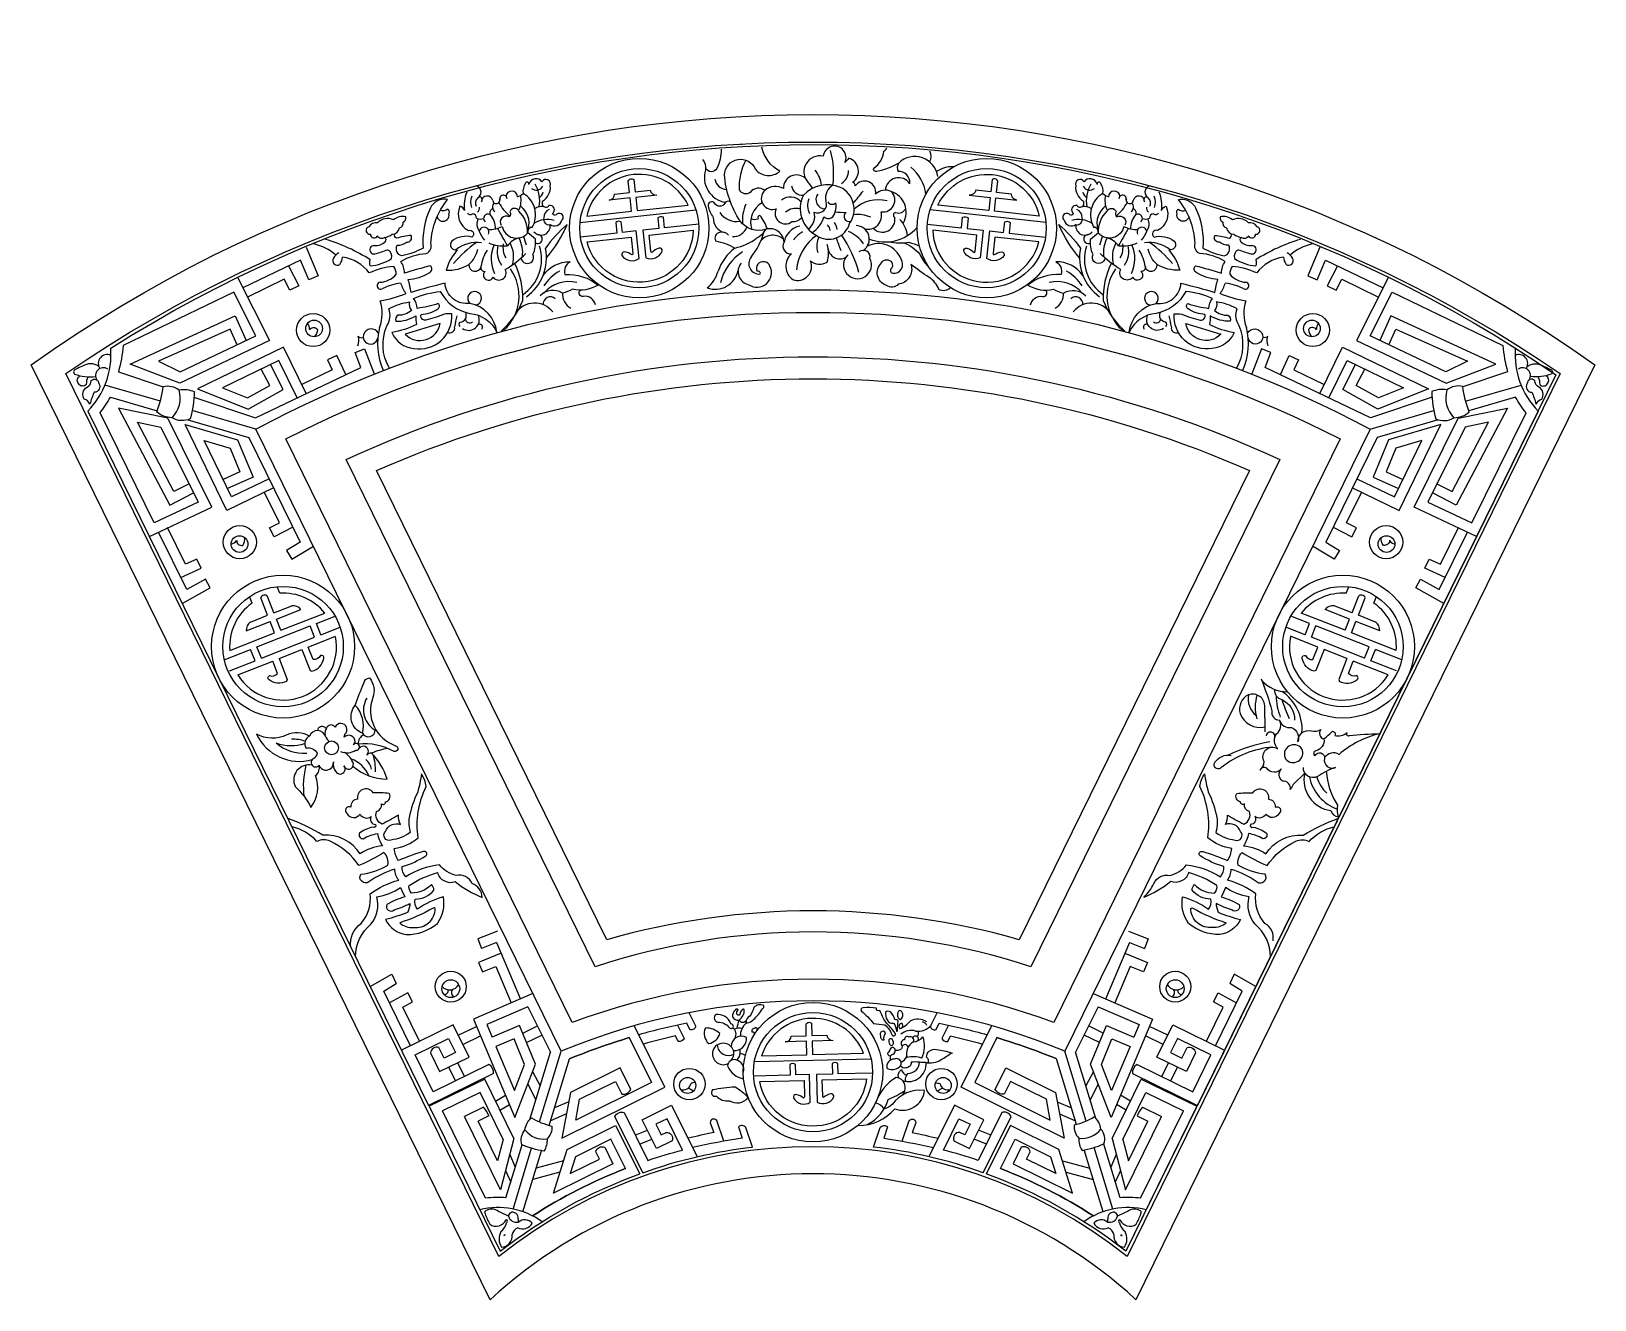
# Model space of a CAD drawing. Header units: metres. Extents: x 2539 to 4205, y 4330 to 5682.
import ezdxf

# ---------------------------------------------------------------- set-up
doc = ezdxf.new("R2010")
doc.units = ezdxf.units.M
for name, color, linetype in [('3', 3, 'Continuous'), ('4', 4, 'Continuous'), ('7', 7, 'Continuous')]:
    doc.layers.add(name, color=color, linetype=linetype)

# ---------------------------------------------------------------- blocks, each defined once
blk = doc.blocks.new('窗-073')
at = {"layer": '3'}
for p, q in [((-206.03, 851.74), (-103, 863.03)), ((207.88, 851.74), (104.85, 863.03)), ((-509.39, 801.85), (-509.36, 801.78)), ((511.25, 801.85), (511.21, 801.78)), ((-588.53, 572.99), (-588.46, 573.02)), ((590.38, 572.99), (590.31, 573.02)), ((-472.57, 522.49), (-474.87, 528.32)), ((474.43, 522.49), (476.73, 528.32)), ((-497.22, 513.78), (-499.48, 519.51)), ((-483.41, 502.95), (-489.49, 518.39)), ((-477.83, 505.15), (-483.52, 519.59)), ((479.69, 505.15), (485.37, 519.59)), ((485.27, 502.95), (491.35, 518.39)), ((499.07, 513.78), (501.33, 519.51)), ((-498.69, 496.94), (-483.41, 502.95)), ((-477.83, 505.15), (-461.97, 511.39)), ((-475.63, 499.57), (-453.82, 508.15)), ((-471.7, 489.57), (-432.73, 504.92)), ((-440.06, 495.58), (-423.51, 502.1)), ((441.91, 495.58), (425.36, 502.1)), ((473.55, 489.57), (434.58, 504.92)), ((477.49, 499.57), (455.68, 508.15)), ((479.69, 505.15), (463.83, 511.39)), ((500.55, 496.94), (485.27, 502.95)), ((-517.06, 471.71), (-477.28, 487.38)), ((-502.42, 489.02), (-481.22, 497.37)), ((-492.91, 474.77), (-445.64, 493.39)), ((-477.28, 487.38), (-481.22, 497.37)), ((-471.7, 489.57), (-475.63, 499.57)), ((-441.68, 483.33), (-445.64, 493.39)), ((-436.1, 485.52), (-440.06, 495.58)), ((-436.1, 485.52), (-418.94, 492.28)), ((437.95, 485.52), (420.8, 492.28)), ((437.95, 485.52), (441.91, 495.58)), ((443.54, 483.33), (447.5, 493.39)), ((494.76, 474.77), (447.5, 493.39)), ((473.55, 489.57), (477.49, 499.57)), ((479.14, 487.38), (483.07, 497.37)), ((518.92, 471.71), (479.14, 487.38)), ((504.28, 489.02), (483.07, 497.37)), ((-521.89, 463.36), (-498.49, 472.58)), ((-494.53, 462.52), (-498.49, 472.58)), ((-488.95, 464.71), (-492.91, 474.77)), ((-488.95, 464.71), (-441.68, 483.33)), ((-473.31, 464.42), (-452.92, 472.45)), ((-447.34, 474.65), (-423.07, 484.21)), ((449.19, 474.65), (424.92, 484.21)), ((490.8, 464.71), (443.54, 483.33)), ((475.16, 464.42), (454.78, 472.45)), ((490.8, 464.71), (494.76, 474.77)), ((496.38, 462.52), (500.34, 472.58)), ((523.74, 463.36), (500.34, 472.58)), ((-517.32, 453.54), (-494.53, 462.52)), ((-510.01, 449.97), (-478.89, 462.23)), ((511.86, 449.97), (480.75, 462.23)), ((519.18, 453.54), (496.38, 462.52)), ((-279.21, 222.36), (-296.66, 215.47)), ((281.07, 222.36), (298.52, 215.47)), ((-296.66, 215.47), (-293.48, 207.05)), ((-280.1, 212.34), (-293.48, 207.05)), ((-280.1, 212.34), (-258.96, 162.02)), ((281.95, 212.34), (260.82, 162.02)), ((281.95, 212.34), (295.33, 207.05)), ((298.52, 215.47), (295.33, 207.05)), ((-392.34, 173.24), (-373.14, 184.02)), ((-373.14, 184.02), (-369.19, 175.93)), ((375, 184.02), (371.04, 175.93)), ((394.2, 173.24), (375, 184.02)), ((-380.3, 169.11), (-369.19, 175.93)), ((-247.76, 166.85), (-300.61, 144.11)), ((249.61, 166.85), (302.47, 144.11)), ((382.16, 169.11), (371.04, 175.93)), ((-252.27, 155.11), (-288.86, 139.37)), ((-252.27, 155.11), (-232.31, 114.92)), ((254.13, 155.11), (234.16, 114.92)), ((254.13, 155.11), (290.71, 139.37)), ((-300.61, 144.11), (-263.98, 56.92)), ((-288.86, 139.37), (-284.1, 128.04)), ((302.47, 144.11), (265.84, 56.92)), ((290.71, 139.37), (285.95, 128.04)), ((-314.05, 129.89), (-297.88, 137.6)), ((-310.18, 121.77), (-294.39, 129.29)), ((-259.66, 138.5), (-284.1, 128.04)), ((-264.51, 126.63), (-280.61, 119.74)), ((-255.21, 104), (-264.51, 126.63)), ((-245.51, 104.08), (-259.66, 138.5)), ((-256.87, 131.72), (-243.83, 138.11)), ((-253.44, 123.38), (-239.82, 130.05)), ((255.3, 123.38), (241.68, 130.05)), ((258.73, 131.72), (245.68, 138.11)), ((247.36, 104.08), (261.52, 138.5)), ((257.06, 104), (266.37, 126.63)), ((261.52, 138.5), (285.95, 128.04)), ((266.37, 126.63), (282.47, 119.74)), ((312.03, 121.77), (296.24, 129.29)), ((315.91, 129.89), (299.73, 137.6)), ((-280.61, 119.74), (-264.27, 80.85)), ((-250.56, 55.09), (-232.31, 114.92)), ((252.15, 55.99), (234.16, 114.92)), ((282.47, 119.74), (266.13, 80.85)), ((-322.76, 101.49), (-316.61, 89.31)), ((-314.68, 105.45), (-308.53, 93.27)), ((-264.27, 80.85), (-255.21, 104)), ((-263.98, 56.92), (-245.51, 104.08)), ((-248.07, 97.53), (-241.48, 84.84)), ((-51.15, 106.42), (52.47, 109.02)), ((249.93, 97.53), (243.34, 84.84)), ((265.84, 56.92), (247.36, 104.08)), ((266.13, 80.85), (257.06, 104)), ((316.53, 105.45), (310.39, 93.27)), ((324.61, 101.49), (318.47, 89.31)), ((-252.43, 86.4), (-245.24, 72.54)), ((254.29, 86.4), (247.09, 72.54)), ((-281.03, 71.4), (-272.27, 76.63)), ((-215.88, 70.85), (-228.64, 65.27)), ((217.74, 70.85), (230.49, 65.27)), ((282.89, 71.4), (274.12, 76.63)), ((-277.06, 63.29), (-268.74, 68.25)), ((-217.9, 60.14), (-232.1, 53.94)), ((219.76, 60.14), (233.95, 53.94)), ((278.91, 63.29), (270.6, 68.25)), ((-156.47, 41.39), (-146.08, 45.52)), ((158.33, 41.39), (147.93, 45.52)), ((-274.25, 37.14), (-279.17, 18.35)), ((-264.69, 38.1), (-276.59, -7.34)), ((-271.79, -14.47), (-257.45, 32.52)), ((-153.14, 33.02), (-142.06, 37.43)), ((155, 33.02), (143.91, 37.43)), ((273.65, -14.47), (259.09, 33.23)), ((266.55, 38.1), (278.44, -7.34)), ((276.1, 37.14), (281.02, 18.35)), ((-268.41, 23.9), (-263.51, 12.66)), ((-220.65, 18.32), (-244.93, 11.87)), ((222.51, 18.32), (246.79, 11.87)), ((270.27, 23.9), (265.37, 12.66)), ((-272.09, 9.83), (-267.56, -0.59)), ((-223.82, 8.17), (-248.03, 1.74)), ((225.67, 8.17), (249.88, 1.74)), ((273.95, 9.83), (269.41, -0.59))]:
    blk.add_line(p, q, dxfattribs=at)
for points in [[(-622.73, 740.17, -0.3), (660.72, 716.55), (278.77, -62.09)], [(-80.59, 916.86, -0.11), (-84.4, 899.85, -0.62), (-94.38, 900.22)], [(-24.78, 834.26, 0.48), (-40.81, 845.85, -0.33), (-63.7, 853.06, -0.13), (-77.68, 894.17, -0.81), (-50.24, 899.08, 0.42), (-28.5, 897.27, -0.22), (-44.5, 918.82)], [(-61.97, 921.01, 0.01), (-63.46, 920.93)], [(46.53, 846.35, 0.59), (61.39, 861.31, 0.73), (70.41, 879.35, 0.32), (56.46, 876.89, 0.81), (38.42, 884.35, 0.34), (36, 887.53, 0.64), (32.66, 908.85, -0.05), (29.22, 904.98, 1.18), (9.93, 910.7, 0.72), (-3.64, 887.51)], [(77.04, 904.66, -0.08), (57.68, 897.13, -0.66), (54.91, 900.14, 0.22), (63.96, 915.21, 0.1), (66.54, 917.86, 0.1)], [(-97.09, 907.87, -0.21), (-94.5, 898.56, 0.46), (-76.84, 869.74, 0.46)], [(-137.76, 876.2), (-156.47, 874.15), (-155.18, 862.34), (-110.06, 867.29, 0.71), (-200.06, 857.43), (-160.15, 861.8), (-161.45, 873.6), (-180.16, 871.55, 0.39), (-175.26, 877.12), (-161.99, 878.57), (-163.09, 888.66, -0.5), (-158.21, 890), (-157.02, 879.12), (-143.75, 880.57, 0.39), (-137.76, 876.2)], [(-6.01, 891.27, 0.65), (-25.34, 882.09, 0.32), (-41.92, 880.28, 0.82), (-31.67, 864.02, 0.81), (-17.81, 852.58, 0.21), (-9.2, 855.85)], [(101.27, 877.16, 0.18), (87.93, 901.06)], [(139.61, 876.2), (158.33, 874.15), (157.04, 862.34), (111.91, 867.29, -0.71), (201.91, 857.43), (162.01, 861.8), (163.3, 873.6), (182.02, 871.55, -0.39), (177.11, 877.12), (163.85, 878.57), (164.95, 888.66, 0.5), (160.07, 890), (158.87, 879.12), (145.61, 880.57, -0.39), (139.61, 876.2)], [(-375.37, 722.66, -0.24), (-377.53, 759.95, 0.24), (-375.72, 775.21, -0.09), (-357.33, 781.28, 0.24), (-355.69, 773.73, -0.2), (-367.51, 769.47, 0.37), (-369.65, 764.05, 0.15), (-351.91, 768.98, 0.06), (-351.25, 761.26, -0.08), (-373.1, 754.21, 0.29), (-353.55, 739.94, 0.49), (-319.88, 770.78, 0.04), (-326.61, 770.45, -0.05), (-343.04, 765.2, -0.61), (-347.14, 770.12, 0.14), (-332.36, 775.05, 0.54), (-331.87, 779.8, -0.05), (-350.59, 775.54, 0.14), (-353.73, 784.2, -0.09), (-330.06, 790.5, 0.23), (-303.77, 771.07, -0.27), (-279.91, 754.29, 0.33), (-303.77, 780, -0.44), (-325.86, 797.86, 0.01), (-356.07, 789.73, 0.06), (-358.75, 801.17, 0.11), (-339.85, 807.11, 0.51), (-338.77, 813.46, 0.01), (-361.87, 806.81, 0.16), (-365.19, 817.2, -0.12), (-342.48, 824.29, 0.38), (-338.45, 833.51, -0.16), (-323.55, 872.28, 0.28), (-337.58, 867.06, 0.03), (-338.86, 864.82, 0.13), (-345.29, 828.96, -0.06), (-364.32, 822.08, -0.47), (-368.3, 831.64, 0.21), (-360.17, 834.34, 0.63), (-356.02, 840.29, 0.07), (-368.84, 837.77, -0.41), (-370.48, 841.87)], [(-332.91, 857.14, 1.02), (-322.47, 859.56, 0.41), (-323.33, 863.66, -0.29), (-330.15, 862.65)], [(-308.59, 862.51, 0.24), (-312.59, 866.24, 0.4), (-305.12, 844.66, -0.86), (-301.92, 838.8, 0.24), (-319.79, 835.33, 0.76), (-314.99, 827.61, 0.76)], [(-275.04, 848.25, 0.62), (-252.53, 842.4, 0.22), (-260.27, 861.84, 0.7), (-268.24, 861.37, -0.37), (-268.94, 856.92, 0.77), (-275.98, 849.42)], [(-72.5, 870.13, 0.4), (-77.42, 869.09, -0.63), (-86.47, 869.09, 0.74), (-92.17, 866.51, 0.12), (-87.62, 856.2, 0.36), (-77.65, 842.9)], [(276.9, 848.25, -0.62), (254.38, 842.4, -0.22), (262.12, 861.84, -0.7), (270.09, 861.37, 0.37), (270.8, 856.92, -0.77), (277.83, 849.42)], [(377.23, 722.66, 0.24), (379.39, 759.95, -0.24), (377.58, 775.21, 0.09), (359.18, 781.28, -0.24), (357.54, 773.73, 0.2), (369.37, 769.47, -0.37), (371.5, 764.05, -0.15), (353.76, 768.98, -0.06), (353.11, 761.26, 0.08), (374.95, 754.21, -0.29), (355.41, 739.94, -0.49), (321.73, 770.78, -0.04), (328.47, 770.45, 0.05), (344.89, 765.2, 0.61), (349, 770.12, -0.14), (334.22, 775.05, -0.54), (333.72, 779.8, 0.05), (352.45, 775.54, -0.14), (355.59, 784.2, 0.09), (331.92, 790.5, -0.23), (305.62, 771.07, 0.27), (281.76, 754.29, -0.33), (305.62, 780, 0.44), (327.71, 797.86, -0.01), (357.92, 789.73, -0.06), (360.6, 801.17, -0.11), (341.71, 807.11, -0.51), (340.62, 813.46, -0.01), (363.72, 806.81, -0.16), (367.04, 817.2, 0.12), (344.33, 824.29, -0.38), (340.31, 833.51, 0.16), (325.4, 872.28, -0.28), (339.44, 867.06, -0.03), (340.72, 864.82, -0.13), (347.14, 828.96, 0.06), (366.18, 822.08, 0.47), (370.15, 831.64, -0.21), (362.03, 834.34, -0.63), (357.87, 840.29, -0.07), (370.69, 837.77, 0.41), (372.33, 841.87)], [(310.44, 862.51, -0.24), (314.44, 866.24, -0.4), (306.97, 844.66, 0.86), (303.77, 838.8, -0.24), (321.65, 835.33, -0.76), (316.84, 827.61, -0.76)], [(334.77, 857.14, -1.02), (324.33, 859.56, -0.41), (325.19, 863.66, 0.29), (332, 862.65)], [(-235.75, 820.37, 0.07), (-217.31, 849.98, 0.07), (-236.61, 828.88)], [(-100.56, 850.44), (-130.91, 847.11), (-131.93, 856.44, 0.33), (-136.9, 855.9), (-135.88, 846.57), (-150.08, 845.01), (-147.4, 820.56, 0.42), (-132.97, 826.41, 0.47), (-135.7, 829.08, 0.14), (-142.03, 825.05, -0.28), (-143.01, 826.39), (-144.57, 840.59), (-105.47, 844.87, -0.36), (-145.53, 799.49, -0.39), (-199.68, 834.55), (-160.58, 838.83), (-159.03, 824.64, -0.28), (-159.7, 823.12, 0.14), (-166.75, 825.68, 0.47), (-168.84, 822.48, 0.42), (-153.48, 819.9), (-156.16, 844.35), (-168.3, 843.02), (-169.32, 852.35, 0.33), (-174.29, 851.8), (-173.27, 842.47), (-205.68, 838.92)], [(-10.83, 848.61, 0.31), (-24.78, 834.26, 0.62), (-18.22, 824.02, 0.49), (-16.99, 801.07, 0.66), (-1.39, 817.87, 0.32), (13.38, 816.64, 0.17), (13.38, 832.21)], [(50.96, 837.06, 0.31), (93.29, 847.36, 0.31)], [(102.42, 850.44), (132.76, 847.11), (133.79, 856.44, -0.33), (138.76, 855.9), (137.73, 846.57), (151.94, 845.01), (149.26, 820.56, -0.42), (134.82, 826.41, -0.47), (137.55, 829.08, -0.14), (143.88, 825.05, 0.28), (144.87, 826.39), (146.42, 840.59), (107.33, 844.87, 0.36), (147.38, 799.49, 0.39), (201.53, 834.55), (162.44, 838.83), (160.88, 824.64, 0.28), (161.56, 823.12, -0.14), (168.61, 825.68, -0.47), (170.69, 822.48, -0.42), (155.33, 819.9), (158.01, 844.35), (170.16, 843.02), (171.18, 852.35, -0.33), (176.15, 851.8), (175.13, 842.47), (207.53, 838.92)], [(237.6, 820.37, -0.07), (219.17, 849.98, -0.07), (238.46, 828.88)], [(-258.3, 820.39, 1.21), (-247.78, 823.44, 0.15), (-245.64, 837.08, 0.04), (-252.55, 842.87)], [(-74.08, 840.57, 0.28), (-81.9, 843.06, 0.52), (-85.55, 835.59, -0.08), (-68.55, 829.12, 0.15), (-83.32, 808.5)], [(-68.55, 829.12, 0.11), (-48.92, 838.09, 0.14), (-40.81, 845.85)], [(122.83, 793.99, -0.37), (112.58, 792.37, 0.17), (104.13, 802.92, -0.02), (87.93, 814.53, -0.47), (76.66, 796.94, -0.36), (66.1, 795.89, -0.57), (61.87, 815.94, -1.06), (70.67, 811.01, 0.72), (71.73, 806.79, 0.65), (79.13, 819.1, 0.45), (49.17, 830.77)], [(68.19, 834.78, 0.08), (86.17, 834.23, -0.06), (95.39, 830.79, -0.06)], [(80.88, 833.81, -0.16), (95.68, 823.67, 0.11), (103.59, 812.56, 0.11)], [(260.16, 820.39, -1.21), (249.63, 823.44, -0.15), (247.5, 837.08, -0.04), (254.4, 842.87)], [(-314.99, 827.61, 0.11), (-324.86, 809.49, 0.15), (-304.59, 814.55, 0.16), (-296.86, 828.13, 0.16)], [(-288.33, 827.28, 0.12), (-293.92, 812.69, 0.58), (-290.18, 808.42, 1.3), (-283.25, 803.36, 0.93), (-272.31, 810.02, 0.06), (-254.18, 824.29, 0.06)], [(31.84, 823.2, 1.98), (51.54, 819.92, 0.71), (41.69, 825.66)], [(290.18, 827.28, -0.12), (295.77, 812.69, -0.58), (292.04, 808.42, -1.3), (285.1, 803.36, -0.93), (274.16, 810.02, -0.06), (256.04, 824.29, -0.06)], [(316.84, 827.61, -0.11), (326.71, 809.49, -0.15), (306.44, 814.55, -0.16), (298.72, 828.13, -0.16)], [(-238.68, 804.85, -0.25), (-214.86, 816.89, 0.36), (-219.36, 805.66, -0.18), (-189.74, 796.29, -0.2), (-212.61, 792.55, -0.08), (-221.61, 789.18, 0.35), (-241.48, 786.56, 0.35)], [(240.53, 804.85, 0.25), (216.72, 816.89, -0.36), (221.22, 805.66, 0.18), (191.6, 796.29, 0.2), (214.47, 792.55, 0.08), (223.47, 789.18, -0.35), (243.34, 786.56, -0.35)], [(-192.36, 778.69, 0.41), (-202.86, 786.18, -0.79), (-205.69, 791.75)], [(194.22, 778.69, -0.41), (204.72, 786.18, 0.79), (207.54, 791.75)], [(-510.56, 743.22), (-516.74, 756.97), (-580.22, 728.62), (-561.21, 719.16), (-493.93, 751.12), (-513.42, 789.83), (-611.63, 742.52, -0.04), (-615.93, 719.28), (-576.23, 705.89)], [(512.42, 743.22), (518.59, 756.97), (582.07, 728.62), (563.07, 719.16), (495.78, 751.12), (515.27, 789.83), (613.49, 742.52, 0.04), (617.79, 719.28), (578.08, 705.89)], [(-312.54, 759.44, -0.38), (-312.54, 763.31, 0.56), (-307.79, 772.07, 0.56)], [(-310.25, 757.62, 0.75), (-296.23, 769.37, 0.75)], [(312.11, 757.62, -0.75), (298.08, 769.37, -0.75)], [(314.39, 759.44, 0.38), (314.39, 763.31, -0.56), (309.64, 772.07, -0.56)], [(-446.35, 756.53, -0.5), (-439.24, 756.88, -0.23), (-442.32, 750.28, -0.23)], [(-403.4, 742.23, 0.16), (-402.93, 750.85, 0.33), (-398.53, 749.75, 0.33)], [(-385.04, 753.59, 0.67), (-398.31, 752.08, 1.06), (-385.62, 749.29, 1.06)], [(386.89, 753.59, -0.67), (400.16, 752.08, -1.06), (387.47, 749.29, -1.06)], [(405.25, 742.23, -0.16), (404.79, 750.85, -0.33), (400.38, 749.75, -0.33)], [(448.2, 756.53, 0.5), (441.09, 756.88, 0.23), (444.18, 750.28, 0.23)], [(-633.28, 723.93, 0.31), (-647.81, 724.2, 0.04), (-653.55, 721.43, 0.68), (-654.83, 717.18, 0.13), (-636.26, 715)], [(635.13, 723.93, -0.31), (649.66, 724.2, -0.04), (655.41, 721.43, -0.68), (656.68, 717.18, -0.13), (638.12, 715)], [(-643.21, 714.67, 0.1), (-644.47, 707.9, -0.51), (-651.47, 708.83, -0.46), (-650.07, 715.67)], [(645.06, 714.67, -0.1), (646.32, 707.9, 0.51), (653.32, 708.83, 0.46), (651.92, 715.67)], [(-553.23, 619.82), (-566.58, 612.82), (-598.99, 674.33), (-578.2, 670.03), (-545.03, 603.33), (-584.27, 584.93), (-632.28, 682.8, 0.05), (-623.04, 696.63), (-581.5, 684.53)], [(555.09, 619.82), (568.44, 612.82), (600.85, 674.33), (580.06, 670.03), (546.89, 603.33), (586.13, 584.93), (634.14, 682.8, -0.05), (624.89, 696.63), (583.36, 684.53)], [(-510.95, 569.69, 0.5), (-505.58, 565.02, 0.23), (-503.93, 572.12, 0.23)], [(512.81, 569.69, -0.5), (507.44, 565.02, -0.23), (505.78, 572.12, -0.23)], [(-452.92, 472.45), (-445.66, 454, 0.08), (-444.01, 453.12, 0.28), (-433.57, 464.65, 0.6), (-436.31, 467.22, -0.33), (-443.05, 463.75), (-447.34, 474.65)], [(454.78, 472.45), (447.51, 454, -0.08), (445.87, 453.12, -0.28), (435.43, 464.65, -0.6), (438.16, 467.22, 0.33), (444.9, 463.75), (449.19, 474.65)], [(-473.31, 464.42), (-466.04, 445.97, -0.08), (-466.64, 444.21, -0.28), (-482.14, 445.52, -0.6), (-481.89, 449.27, 0.33), (-474.6, 451.33), (-478.89, 462.23)], [(475.16, 464.42), (467.9, 445.97, 0.08), (468.5, 444.21, 0.28), (484, 445.52, 0.6), (483.75, 449.27, -0.33), (476.46, 451.33), (480.75, 462.23)], [(-399.1, 398.17, -0.53), (-405.55, 422.86, -0.02), (-398.02, 442.46, -0.37), (-392.92, 447.29, -0.26), (-389.96, 429.73, 0.42), (-369.8, 387.06, -0.97), (-371.15, 381.8, 0.16), (-403.04, 388.43, 0.16)], [(398.94, 446.34, -0.03), (408.52, 418.08, 0.49), (415.23, 409.81, 0.49)], [(402.41, 399.26, 0.01), (402.11, 421.36, 0.54), (387.56, 432.27, 0.36), (380.28, 415.61, 0.38), (402.42, 403.8, 0.38)], [(410.8, 437.06, 0.37), (417.23, 428.08, -0.3), (428.55, 409.81)], [(435.15, 398.46, 0.27), (417.34, 435.31, 0.27)], [(437.64, 362.74), (427.38, 352.57, -0.09), (424.72, 348.03, 0.52), (417.89, 355.61, -0.46), (417.13, 366.6, -0.5), (403.85, 366.98, 0.48), (397.78, 365.46, 0.24), (401.7, 373.04, -0.79), (413.72, 384.41, -0.37), (412.58, 397.68, 0.38), (415.23, 409.81, 0.39), (425.86, 403.37, -0.38), (431.55, 390.48, -0.5), (443.7, 400.34, 0.21), (452.05, 401.47, 0.59), (454.7, 393.13, -0.39), (447.49, 382.52, 0.66), (446.73, 377.97, -0.91), (455.08, 375.7, 0.61), (464.95, 367.74, 0.06), (449.01, 359.78, -0.6), (436.49, 367.74)], [(-446.11, 395.57, 0.23), (-466.42, 396.61, -0.25), (-493.17, 397.37, 0.37), (-443.72, 374.75, 0.37)], [(-431.86, 394.88, 0.73), (-446.11, 395.57, 0.47), (-449.31, 385.01, -0.35), (-439.47, 380.34, -0.21), (-442.42, 375.67, 1.3), (-437.75, 369.78, 0.9), (-424.96, 372.72, 0.24), (-422.99, 364.37, 1.13), (-415.62, 369.04, 0.9), (-407.26, 371, 0.19), (-415.12, 380.89)], [(-418.57, 381.81, 0.24), (-405.04, 383.04, 1.74), (-407.26, 387.71, -0.03), (-405.78, 390.41, 0.68), (-415.55, 394.63, 0.68)], [(454.7, 393.13, 0.04), (462.15, 399.86, -0.58), (464.27, 396.23, 0.25), (475.18, 398.65, 0.93), (477.31, 396.23, -0.02), (503.88, 397.64, 0.12), (468.18, 379.37, 0.39), (455.15, 376.46, 0.39)], [(-407.58, 368.71, 0.18), (-377.4, 357.47, 0.13), (-391.13, 380.48)], [(409.02, 385.83, 0.14), (363.91, 368.06, -1), (357.84, 372.3, -0.31), (372.4, 378.36)], [(-405.28, 199.59, -0.23), (-391.62, 228.43, 0.23), (-386.3, 252.73, 0.1), (-365.39, 261.09, 0.02), (-361.58, 252.73, 0.07), (-377.55, 245.89, 0.85), (-371.09, 241.34, 0.06), (-357.02, 247.03, -0.08), (-358.92, 239.06, -0.03), (-378.7, 232.6, 0.25), (-360.44, 219.31, 0.18), (-332.69, 229.18, 0.21), (-327.36, 252.73, 0.1), (-350.18, 241.72, -0.22), (-352.46, 250.83, 0.23), (-335.73, 258.81, 0.22), (-338.01, 263.74, -0.22), (-355.5, 256.15, -0.26), (-357.78, 262.98, -0.07), (-332.69, 274.38, 0.44), (-316.72, 266.4, 0.09), (-292.76, 252.35, 0.29), (-301.74, 264.7, 0.36), (-315.96, 271.72, -0.17), (-330.79, 281.21, 0.11), (-360.82, 270.58, -0.2), (-363.87, 279.69, 0.07), (-342.95, 289.19, 0.9), (-345.24, 292.99, 0.03), (-367.29, 285.01, -0.11), (-371.09, 295.64, 0.13), (-349.8, 305.14, -0.15), (-342.59, 350.84, 0.11), (-346.83, 362.09, -0.03), (-350.16, 345.77, 0.06), (-357.72, 323.4, 0.1), (-356.83, 309.86, -0.12), (-373.88, 303.24, -0.84), (-378.61, 310.81, -0.44), (-365.36, 316.95, -0.11), (-367.25, 325.46, -0.01), (-381.62, 317.39, -0.41), (-386.68, 328.63, 0.39), (-382.18, 335.38, 0.72), (-378.8, 337.07, 0.52), (-375.43, 344.65, 0.04), (-389.78, 345.22, 0.83), (-403.57, 339.6, 0.43), (-409.48, 332.57, 0.9), (-412.85, 326.67, 0.57), (-401.32, 326.38, 0.46), (-391.47, 324.14, 0.58), (-387.53, 317.11, -0.72), (-390.06, 314.58, 0.13), (-401.88, 309.24, 0.59), (-398.5, 304.46, -0.09), (-385.84, 308.96, 0.1), (-381.34, 298, 0.14), (-401.32, 290.97, 0.28), (-434.24, 307.55, 0.04), (-465.64, 322.66)], [(-443.91, 369.69, 0.63), (-458.89, 350.71, -0.09), (-444.95, 332.28, 0.26), (-440.81, 360.49, 0.3), (-437.75, 369.78)], [(407.13, 199.59, 0.23), (393.48, 228.43, -0.23), (388.16, 252.73, -0.1), (367.24, 261.09, -0.02), (363.44, 252.73, -0.07), (379.41, 245.89, -0.85), (372.95, 241.34, -0.06), (358.88, 247.03, 0.08), (360.78, 239.06, 0.03), (380.55, 232.6, -0.25), (362.3, 219.31, -0.18), (334.54, 229.18, -0.21), (329.22, 252.73, -0.1), (352.03, 241.72, 0.22), (354.32, 250.83, -0.23), (337.59, 258.81, -0.22), (339.87, 263.74, 0.22), (357.36, 256.15, 0.26), (359.64, 262.98, 0.07), (334.54, 274.38, -0.44), (318.57, 266.4, -0.09), (294.62, 252.35, 0.1), (303.59, 264.7, -0.36), (317.81, 271.72, 0.17), (332.64, 281.21, -0.11), (362.68, 270.58, 0.2), (365.72, 279.69, -0.07), (344.81, 289.19, -0.9), (347.09, 292.99, -0.03), (369.14, 285.01, 0.11), (372.95, 295.64, -0.13), (351.65, 305.14, 0.15), (344.45, 350.84, -0.11), (348.68, 362.09, 0.03), (352.01, 345.77, -0.06), (359.58, 323.4, -0.1), (358.69, 309.86, 0.12), (375.73, 303.24, 0.84), (380.47, 310.81, 0.44), (367.21, 316.95, 0.11), (369.11, 325.46, 0.01), (383.47, 317.39, 0.41), (388.54, 328.63, -0.39), (384.03, 335.38, -0.72), (380.66, 337.07, -0.52), (377.28, 344.65, -0.04), (391.63, 345.22, -0.83), (405.42, 339.6, -0.43), (411.33, 332.57, -0.9), (414.71, 326.67, -0.57), (403.17, 326.38, -0.46), (393.32, 324.14, -0.58), (389.38, 317.11, 0.72), (391.91, 314.58, -0.13), (403.73, 309.24, -0.59), (400.36, 304.46, 0.09), (387.69, 308.96, -0.1), (383.19, 298, -0.14), (403.17, 290.97, -0.28), (436.1, 307.55, -0.04), (467.5, 322.66)], [(437.6, 362.7, 0.44), (460.77, 329.49, 0.28), (467.47, 323.75, -0.08), (466.89, 334.27, -0.13), (457.1, 364.4, -0.13)], [(-409.44, 208.08, -0.29), (-400.37, 229.18, 0.21), (-392.38, 255.39, -0.1), (-366.91, 267.54, -0.2), (-370.33, 277.42, 0.08), (-393.52, 266.02, -0.79), (-400.75, 272.86, 0.1), (-376.55, 280.85, 0.25), (-380.21, 292.09, -0.04), (-402.44, 280.57, 0.14), (-427.77, 302.21, 0.23), (-439.59, 301.93, 0.15), (-461.93, 315.1, 0.15)], [(409.45, 213.61, 0.33), (402.22, 229.18, -0.21), (394.24, 255.39, 0.1), (368.76, 267.54, 0.2), (372.19, 277.42, -0.08), (395.38, 266.02, 0.79), (402.6, 272.86, -0.1), (378.41, 280.85, -0.25), (382.06, 292.09, 0.04), (404.3, 280.57, -0.14), (429.62, 302.21, -0.23), (441.44, 301.93, -0.15), (463.79, 315.1, -0.15)], [(-336.39, 79.6), (-352.51, 112.45), (-322.74, 127.05), (-316.6, 114.53), (-326.62, 109.62), (-331.23, 119.03, 0.45), (-338.84, 114.11), (-330.73, 97.58), (-304.56, 110.42), (-318.62, 139.09), (-364.55, 116.57)], [(-109.22, 150.1), (-103.32, 138.24, -0.51), (-108.4, 134.97), (-111.17, 140.54, 0.02), (-153.68, 130.28)], [(-119.28, 138.85), (-113.39, 126.99, -0.33), (-118.76, 124.32), (-121.2, 129.21, 0.01), (-149.6, 122.08)], [(18.94, 125.06), (0.11, 124.59), (0.41, 112.71), (45.79, 113.85, 0.71), (-44.72, 111.58), (-4.59, 112.59), (-4.89, 124.46), (-23.71, 123.99, 0.39), (-18.36, 129.12), (-5.01, 129.46), (-5.27, 139.6, -0.5), (-0.29, 140.52), (-0.01, 129.58), (13.33, 129.92, 0.39), (18.94, 125.06)], [(80.13, 136.62, 0.35), (80.01, 140.27, 0.74), (78.27, 135.57)], [(111.07, 150.1), (105.18, 138.24, 0.51), (110.25, 134.97), (113.02, 140.54, -0.02), (155.53, 130.28)], [(121.14, 138.85), (115.25, 126.99, 0.33), (120.62, 124.32), (123.05, 129.21, -0.01), (151.45, 122.08)], [(338.25, 79.6), (354.36, 112.45), (324.59, 127.05), (318.46, 114.53), (328.47, 109.62), (333.09, 119.03, -0.45), (340.7, 114.11), (332.59, 97.58), (306.41, 110.42), (320.48, 139.09), (366.4, 116.57)], [(-233.36, 49.79), (-215.29, 109, -0.02), (-162.46, 127.73), (-142.64, 87.86), (-209.81, 54.48), (-206.3, 73.06), (-174.41, 88.91), (-168.81, 77.64, 0.33), (-160.82, 81.79), (-170.36, 100.97), (-214.32, 79.13), (-222.01, 38.37), (-130.58, 83.8), (-157.75, 138.48)], [(-162.46, 127.73, 0.02), (-215.29, 109)], [(-51.25, 130.08, 0.63), (-53.09, 132.58, -0.52), (-50.5, 136.34, -1), (-49.07, 135.43, 0.09), (-48.38, 134.24)], [(235.01, 50.46), (217.15, 109, 0.02), (164.31, 127.73), (144.5, 87.86), (211.66, 54.48), (208.16, 73.06), (176.27, 88.91), (170.67, 77.64, -0.33), (162.68, 81.79), (172.21, 100.97), (216.17, 79.13), (223.86, 38.37), (132.43, 83.8), (159.61, 138.48)], [(164.31, 127.73, -0.02), (217.15, 109)], [(70.18, 108.01, -0.52), (72.12, 113.12, 0.34), (73.83, 116.55, 0.87), (69.47, 117.61, -0.14), (67.1, 113.92, 0.62), (70.42, 112.09)], [(103.03, 105.15, 0.38), (101.7, 110.39, -0.48), (110.49, 117.18, -0.06), (124.38, 114.07, -0.02), (114.46, 107.84, -0.22), (100.88, 105.57, -0.03), (95.46, 105.86, 0.08), (88.09, 105.86, -0.43), (83.36, 100.8, -0.29), (78.55, 102.67)], [(53.84, 96.26), (23.32, 95.5), (23.08, 104.88, 0.33), (18.08, 104.76), (18.32, 95.37), (4.03, 95.01), (4.65, 70.43, 0.42), (19.52, 75.04, 0.47), (17.03, 77.93, 0.14), (10.39, 74.45, -0.28), (9.51, 75.87), (9.16, 90.14), (48.48, 91.13, -0.36), (4.75, 49.27, -0.39), (-46.26, 88.75), (-6.95, 89.74), (-6.59, 75.46, -0.28), (-7.39, 74, 0.14), (-14.2, 77.15, 0.47), (-16.54, 74.13, 0.42), (-1.46, 70.27), (-2.07, 94.86), (-14.29, 94.56), (-14.52, 103.94, 0.33), (-19.52, 103.81), (-19.29, 94.43), (-51.87, 93.61)], [(77.2, 91.7, -0.37), (79.59, 99.34, 0.27), (84.15, 94.33, 0.27)], [(83.24, 88.91, -0.22), (85.26, 95.95, 0.42), (95.46, 105.86, 0.42)], [(80.79, 76.94, 0.38), (79.59, 90.57, 0.1), (74.64, 92.33, 0.18), (56.56, 69.5)], [(41.1, 49.77, 0.22), (73.63, 64.52, 0.49), (100, 80.66, 0.29), (71.37, 68.2, -0.1), (64.16, 64.53, 0.22), (56.56, 69.5)], [(49.14, 50.47, 0.21), (67.67, 72.8, 0.04), (82.52, 80.6, 0.04)], [(-340.1, 66.72), (-276.91, -62.09, -0.08), (-153, 6.61)], [(-150.16, 7.63), (-174.97, 57.56, -0.4), (-166.71, 61.16), (-145.62, 18.72, -0.02), (-114.91, 27.87), (-128.72, 55.65), (-138.62, 50.73), (-133.93, 41.3), (-129.33, 43.59, -0.55), (-124.12, 36.13), (-137.98, 29.23), (-150.68, 54.78), (-124.66, 67.71), (-101.86, 21.82)], [(152.02, 7.63), (176.83, 57.56, 0.4), (168.57, 61.16), (147.48, 18.72, 0.02), (116.77, 27.87), (130.57, 55.65), (140.47, 50.73), (135.79, 41.3), (131.18, 43.59, 0.55), (125.97, 36.13), (139.84, 29.23), (152.54, 54.78), (126.52, 67.71), (103.72, 21.82)], [(341.95, 66.72), (278.77, -62.09, 0.08), (154.86, 6.61)], [(-248.12, -30.58, -0.05), (-165.5, 11.53), (-178.5, 37.69), (-210.08, 21.99), (-214.79, 6.9), (-188.81, 19.81), (-192.05, 26.33, -0.44), (-184.04, 30.43), (-176.75, 15.75), (-229.65, -10.53), (-217.53, 28.34), (-174.44, 49.75), (-153, 6.61)], [(-150.16, 7.63, -0.06), (-52.81, 30.48), (-58.76, 47.78, 0.47), (-65.31, 48.38), (-61.87, 38.39, 0.02), (-105.97, 30.1, 0.02)], [(-78.32, 35.82), (-84.61, 54.07, 0.76), (-90.28, 52.12), (-87.25, 43.33, 0.01), (-110.08, 38.37, 0.01)], [(152.02, 7.63, 0.06), (54.66, 30.48), (60.62, 47.78, -0.47), (67.17, 48.38), (63.73, 38.39, -0.02), (107.83, 30.1, -0.02)], [(80.17, 35.82), (86.46, 54.07, -0.76), (92.14, 52.12), (89.11, 43.33, -0.01), (111.94, 38.37, -0.01)], [(249.98, -30.58, 0.05), (167.35, 11.53), (180.35, 37.69), (211.94, 21.99), (216.64, 6.9), (190.67, 19.81), (193.91, 26.33, 0.44), (185.89, 30.43), (178.6, 15.75), (231.5, -10.53), (219.39, 28.34), (176.3, 49.75), (154.86, 6.61)], [(-165.5, 11.53, 0.05), (-248.12, -30.58)], [(167.35, 11.53, -0.05), (249.98, -30.58)]]:
    blk.add_lwpolyline(points, format="xyb", dxfattribs=at)
for points in [[(3.94, 840.41, 0.52), (33.48, 851.07, 0.46), (25.28, 883.03, 0.32), (-7.55, 876.07, 0.41)], [(-361.21, 752.52, 0.62), (-330.23, 762.17)], [(363.07, 752.52, -0.62), (332.08, 762.17)], [(-646.21, 694.83, -0.42), (-643.81, 705.6, 0.28), (-639.98, 711.59, -0.62), (-633.26, 708.71, -0.59), (-637.34, 701.05, 0.06), (-641.2, 690.4, 0.22)], [(648.06, 694.83, 0.42), (645.67, 705.6, -0.28), (641.83, 711.59, 0.62), (635.12, 708.71, 0.59), (639.19, 701.05, -0.06), (643.05, 690.4, -0.22)], [(-336.41, 242.77, -0.05), (-365.92, 229.75, 0.22), (-353.97, 225.59, 0.45), (-334.6, 242.59, 0.37)], [(338.27, 242.77, 0.05), (367.78, 229.75, -0.22), (355.83, 225.59, -0.45), (336.46, 242.59, -0.37)], [(-64.11, 148.42, -0.75), (-66.59, 148.68, -0.4), (-65.41, 152.33, 0.66), (-68.15, 152.2, 0.24), (-70.63, 146.34, 0.31), (-64.76, 143.35, 0.26), (-60.07, 152.33, 0.65), (-61.76, 152.59, 0.22)], [(-55.15, 146.72, 0.32), (-58.47, 141.42, 1.48), (-57.59, 140.86, 0.22), (-51.94, 143.74, 0.06), (-43.86, 153.36, 0.31), (-42.75, 156.23, 0.33), (-51.5, 154.57, -0.07)], [(54.61, 140.4, 0.03), (64.8, 139.09, -0.13), (71.27, 129.79, 0.91), (73.9, 131.76, 0.02), (65.46, 141.61, -0.05), (60.2, 151.79, -0.63), (57.24, 153.98, 0.07), (45.41, 154.09, 0.66), (43.87, 151.24, -0.06)], [(-83.53, 141.55, -0.23), (-73.3, 136.58, 1.62), (-71.92, 139.89, 0.37), (-85.46, 148.18, 0.65)], [(72.54, 140.65, -0.14), (75.03, 133.38, 0.52), (75.96, 134.08, -0.02), (76.57, 142.18, 0.54), (73.5, 143.52, 0.15), (69.67, 150.6, 0.31), (65.26, 150.41, 0.16), (66.8, 143.52, 0.4)], [(76.37, 149.26, 0.46), (78.48, 143.71, 0.41), (79.82, 150.79, 0.88)], [(-91.54, 122.5, 0.29), (-81.87, 131.33, 0.21), (-94.58, 136.3, 0.35)], [(62.33, 133.2, 0.5), (60.95, 129.17, 0.53), (64.1, 125.77, -0.23), (65.23, 131.18, 0.65)], [(70, 120.65, 0.62), (71.85, 125.13, 0.82), (68.15, 125.26, 0.27)], [(-88.23, 81.36, 0.81), (-84.91, 75.84, 0.25), (-73.3, 71.7, 0.38), (-56.59, 74.57, 0.06), (-68.32, 83.85, 0.03)]]:
    blk.add_lwpolyline(points, format="xyb", close=True, dxfattribs=at)
for points in [[(-449.22, 829.88), (-438.51, 804.36), (-446.81, 800.88), (-454.16, 818.38), (-505.31, 793.74)], [(451.08, 829.88), (440.37, 804.36), (448.66, 800.88), (456.01, 818.38), (507.16, 793.74)], [(-464.74, 813.28), (-455.79, 795.68), (-463.82, 791.6), (-468.77, 801.35), (-501.4, 785.63)], [(466.59, 813.28), (457.65, 795.68), (465.67, 791.6), (470.63, 801.35), (503.26, 785.63)], [(-509.8, 802.67), (-481.75, 746.95), (-561.31, 709.15), (-605.53, 726.04), (-512.21, 768.85), (-502.43, 747.08)], [(511.66, 802.67), (483.6, 746.95), (563.16, 709.15), (607.39, 726.04), (514.06, 768.85), (504.29, 747.08)], [(-548.82, 696.64), (-494.08, 678.16), (-400.69, 723.15), (-405.69, 736.48), (-397.27, 739.64), (-388.9, 717.34)], [(-449.11, 699.83), (-469.42, 741.21), (-545.71, 703.99), (-500.69, 686.01), (-469.5, 703.5), (-480.95, 725.57)], [(550.68, 696.64), (495.93, 678.16), (402.55, 723.15), (407.55, 736.48), (399.12, 739.64), (390.76, 717.34)], [(450.96, 699.83), (471.28, 741.21), (547.56, 703.99), (502.55, 686.01), (471.35, 703.5), (482.81, 725.57)], [(-457.21, 695.92), (-473.54, 729.18), (-523.5, 704.81), (-501.34, 695.96), (-481.5, 707.09), (-489.04, 721.62)], [(-414.1, 716.69), (-421.99, 733.57), (-430.14, 729.76), (-426.02, 720.94), (-453.07, 707.9)], [(415.96, 716.69), (423.84, 733.57), (432, 729.76), (427.87, 720.94), (454.93, 707.9)], [(459.07, 695.92), (475.4, 729.18), (525.36, 704.81), (503.2, 695.96), (483.36, 707.09), (490.9, 721.62)], [(-643.03, 684.28), (-340.51, 67.56)], [(-588.46, 573.02), (-532.87, 599.09), (-572.09, 677.96), (-615.84, 687), (-570.36, 600.68), (-549.23, 611.76)], [(644.89, 684.28), (342.37, 67.56)], [(590.31, 573.02), (534.73, 599.09), (573.95, 677.96), (617.7, 687), (572.21, 600.68), (551.08, 611.76)], [(-478.1, 615.98), (-519.63, 595.99), (-556.64, 672.38), (-510.13, 658.71), (-496.4, 625.69), (-519.04, 615.41)], [(-554.23, 676.58), (-500.08, 660.8), (-454.43, 567.74), (-466.6, 560.34), (-461.93, 552.65), (-442.73, 564.32)], [(556.09, 676.58), (501.94, 660.8), (456.29, 567.74), (468.46, 560.34), (463.78, 552.65), (444.59, 564.32)], [(479.95, 615.98), (521.49, 595.99), (558.5, 672.38), (511.98, 658.71), (498.26, 625.69), (520.9, 615.41)], [(-482.06, 624.06), (-515.45, 607.99), (-539.68, 658.02), (-516.79, 651.29), (-508.06, 630.28), (-522.97, 623.51)], [(483.92, 624.06), (517.3, 607.99), (541.54, 658.02), (518.65, 651.29), (509.91, 630.28), (524.82, 623.51)], [(-460.99, 581.1), (-477.61, 572.7), (-481.67, 580.73), (-472.98, 585.12), (-486.21, 612.08)], [(462.84, 581.1), (479.47, 572.7), (483.53, 580.73), (474.84, 585.12), (488.06, 612.08)], [(-559.21, 513.4), (-534.34, 527.23), (-538.71, 535.1), (-555.3, 525.87), (-580.31, 576.85)], [(-560.48, 536.42), (-542.57, 544.73), (-546.36, 552.9), (-556.28, 548.29), (-572.23, 580.81)], [(561.07, 513.4), (536.2, 527.23), (540.57, 535.1), (557.16, 525.87), (582.16, 576.85)], [(562.33, 536.42), (544.42, 544.73), (548.22, 552.9), (558.13, 548.29), (574.08, 580.81)], [(-276.03, 202.66), (-296.01, 194.56), (-292.63, 186.22), (-280.89, 190.98), (-267.26, 158.54)], [(277.89, 202.66), (297.86, 194.56), (294.48, 186.22), (282.74, 190.98), (269.11, 158.54)], [(-356.47, 120.53), (-380.3, 169.11)], [(-348.39, 124.49), (-363.3, 154.89), (-354.82, 159.41), (-358.88, 167.45), (-375.21, 158.74)], [(350.24, 124.49), (365.16, 154.89), (356.68, 159.41), (360.74, 167.45), (377.07, 158.74)], [(358.32, 120.53), (382.16, 169.11)], [(-286.84, 103.91), (-336.39, 79.6)], [(288.69, 103.91), (338.25, 79.6)], [(-282.9, 95.82), (-340.51, 67.56)], [(-290.64, 90.98), (-340.1, 66.72)], [(-264.69, 38.1), (-290.64, 90.98)], [(266.55, 38.1), (292.49, 90.98)], [(284.75, 95.82), (342.37, 67.56)], [(292.49, 90.98), (341.95, 66.72)], [(-294.76, 78.94), (-328.06, 62.61)], [(-274.25, 37.14), (-294.76, 78.94)], [(276.1, 37.14), (296.61, 78.94)], [(296.61, 78.94), (329.91, 62.61)], [(-290.01, -14.95), (-328.06, 62.61)], [(-291.73, 66.01), (-308.53, 57.77)], [(-276.59, -7.34), (-308.53, 57.77)], [(-286.98, 58.32), (-296.48, 53.66)], [(278.44, -7.34), (310.38, 57.77)], [(288.83, 58.32), (298.34, 53.66)], [(291.87, -14.95), (329.91, 62.61)], [(293.59, 66.01), (310.38, 57.77)], [(-279.17, 18.35), (-296.48, 53.66)], [(281.02, 18.35), (298.34, 53.66)], [(258.69, -27.12), (241.87, 27.98)], [(-256.83, -27.12), (-240.23, 27.29)], [(-272.42, -47.36), (-273.66, -48.28)], [(274.28, -47.36), (275.52, -48.28)]]:
    blk.add_lwpolyline(points, dxfattribs=at)
for centre, radius in [((-153.35, 846.76), 52.91), ((155.2, 846.76), 52.91), ((-442.99, 756.26), 14.73), ((-442.16, 757.69), 7.42), ((444.84, 756.26), 14.73), ((444.02, 757.69), 7.42), ((-508.15, 567.82), 14.73), ((-508.38, 566.19), 7.42), ((510.01, 567.82), 14.73), ((510.24, 566.19), 7.42), ((-469.68, 475.07), 53.5), ((471.54, 475.07), 53.5), ((-426.63, 385.1), 6.14), ((-320.77, 173.02), 13.77), ((322.63, 173.02), 13.77), ((-320.77, 171.22), 7.92), ((322.63, 171.22), 7.92), ((0.93, 97.03), 52.91), ((-108.84, 86.51), 13.91), ((114.98, 86.51), 13.91), ((-110.37, 85.29), 7.13), ((116.51, 85.29), 7.13)]:
    blk.add_circle(centre, radius, dxfattribs=at)
for centre, radius, start, end in [((-12.7, 882.87), 52.08, 152.13, 182.36), ((-63.71, 894.86), 82.96, 353.19, 14.63), ((83.42, 900.45), 7.65, 146.59, 205.78), ((91.34, 889.85), 20.59, 7.68, 134), ((96.88, 910.43), 9.01, 328.07, 31.27), ((-245.09, 884.38), 6.4, 35.28, 165.77), ((-236.31, 885.81), 4.22, 339.45, 147.48), ((-75.71, 891.88), 10.63, 188.59, 269.36), ((-23.03, 879.63), 32.06, 9.6, 35.73), ((19.45, 897.82), 13.1, 301.09, 1), ((76.99, 879.76), 11.84, 33.4, 176.3), ((77.25, 887.46), 9.7, 353.06, 94.22), ((123.56, 879.54), 21.69, 84.61, 126.51), ((238.16, 885.81), 4.22, 32.52, 200.55), ((246.94, 884.38), 6.4, 14.23, 144.72), ((-278.78, 867.04), 30.15, 157.31, 188.64), ((-290.55, 869.79), 12.6, 155.05, 201.85), ((-299.75, 878.79), 5.86, 299.65, 67.39), ((-296.06, 871.85), 3.13, 328.94, 77.18), ((-288.4, 870.37), 4.98, 10.79, 181.53), ((-274.02, 872.79), 3.31, 1.93, 197.56), ((-266.66, 874.72), 5.03, 357.43, 175.36), ((-263.09, 883), 8.4, 279.96, 320.86), ((-278.34, 871.31), 20, 336.23, 12.84), ((-243.37, 879.36), 13.3, 146.27, 187.22), ((-267.51, 858.61), 22, 328.41, 60.17), ((-252.97, 885.95), 1.68, 344.31, 151.38), ((-244.8, 887.26), 6.74, 229.5, 331.35), ((-268.94, 871.48), 27.17, 347.75, 32.11), ((-245.1, 880.09), 6.59, 298.83, 349.52), ((-246.78, 883.05), 14.48, 301.77, 5.04), ((-58.84, 884.56), 7.03, 213.03, 306.65), ((-47.59, 873.21), 9.06, 51.27, 141.03), ((-8.48, 885.72), 9.7, 187.24, 275.53), ((-11.86, 876.99), 13.35, 22.9, 51.96), ((11.65, 872.16), 8.17, 142.85, 270.92), ((25.02, 873.76), 12.93, 119.45, 192.31), ((-311.88, 1162.38), 455.66, 319.91, 321.66), ((64.23, 860.9), 19.45, 330.97, 71.48), ((248.64, 883.05), 14.48, 174.96, 238.23), ((246.95, 880.09), 6.59, 190.48, 241.17), ((246.66, 887.26), 6.74, 208.65, 310.5), ((270.79, 871.48), 27.17, 147.89, 192.25), ((269.37, 858.61), 22, 119.83, 211.59), ((254.82, 885.95), 1.68, 28.62, 195.69), ((245.23, 879.36), 13.3, 352.78, 33.73), ((264.94, 883), 8.4, 219.14, 260.04), ((280.19, 871.31), 20, 167.16, 203.77), ((268.52, 874.72), 5.03, 4.64, 182.57), ((275.87, 872.79), 3.31, 342.44, 178.07), ((290.26, 870.37), 4.98, 358.47, 169.21), ((297.92, 871.85), 3.13, 102.82, 211.06), ((301.6, 878.79), 5.86, 112.61, 240.35), ((292.4, 869.79), 12.6, 338.15, 24.95), ((280.64, 867.04), 30.15, 351.36, 22.69), ((-292.52, 869.07), 6.33, 133.13, 206.6), ((-299.86, 864.83), 4.68, 306.06, 6.63), ((-282.36, 860.33), 3.79, 106.39, 203.83), ((-278.83, 865.62), 4.88, 133.37, 235.41), ((-280.36, 871.79), 3.19, 188.8, 20.41), ((-250.24, 882.73), 30.67, 205.22, 234.21), ((-270.81, 851.02), 19.6, 345.6, 52.58), ((-239.47, 853.96), 12.12, 84.2, 123.73), ((-236.37, 868.83), 3.38, 145.6, 327.08), ((-229.93, 856.14), 8.15, 115.78, 181.63), ((-232.67, 863.08), 4, 303.09, 102.46), ((-26.7, 853.98), 35.03, 156.31, 185.63), ((-34.4, 851.91), 20.06, 119.35, 198.23), ((-19.19, 862.13), 12.33, 40.14, 130.2), ((-13.99, 849.16), 15.21, 76.65, 128.85), ((11.3, 866.83), 15.21, 157.11, 207.98), ((-12.11, 857.37), 14.55, 307.44, 15.02), ((5.26, 868.09), 7.71, 244.48, 22.17), ((14.47, 861.48), 6.05, 230.81, 359.54), ((17.95, 872.35), 4.41, 210.13, 315.64), ((28.51, 913.04), 52.23, 261.2, 272.07), ((6.92, 866.38), 14.48, 340.02, 11.5), ((58.98, 840.13), 31.83, 75.95, 132.7), ((76.58, 867.74), 7.52, 251.51, 334.3), ((234.52, 863.08), 4, 77.54, 236.91), ((231.78, 856.14), 8.15, 358.37, 64.22), ((238.22, 868.83), 3.38, 212.92, 34.4), ((241.32, 853.96), 12.12, 56.27, 95.8), ((272.67, 851.02), 19.6, 127.42, 194.4), ((252.1, 882.73), 30.67, 305.79, 334.78), ((282.22, 871.79), 3.19, 159.59, 351.2), ((280.69, 865.62), 4.88, 304.59, 46.63), ((284.21, 860.33), 3.79, 336.17, 73.61), ((301.71, 864.83), 4.68, 173.37, 233.94), ((294.37, 869.07), 6.33, 333.4, 46.87), ((-392.64, 844.67), 3.33, 106.26, 278.83), ((-386.9, 844.07), 7.67, 81.07, 150.36), ((-377.12, 843.58), 11.79, 62.55, 136.8), ((-363.87, 845.76), 11.39, 73.92, 133.34), ((-367.66, 851.43), 4.66, 286.79, 9.5), ((-364.18, 855.65), 3.63, 288.06, 16.94), ((-303.42, 861.65), 2.85, 205.15, 311.1), ((-301.66, 855.63), 3.87, 1.78, 88.29), ((-294.41, 861.37), 6.56, 238.97, 294.94), ((-286.77, 850.47), 10.8, 154.29, 216.58), ((-291.18, 843.25), 4.33, 335.65, 169.5), ((-287.76, 855.42), 3.89, 60.21, 229.45), ((-285.86, 868.64), 23.08, 265.79, 297.97), ((-298.47, 846.87), 17.38, 357.3, 43.32), ((-247.27, 842.87), 5.28, 100.17, 185.18), ((-235.19, 833.54), 20.91, 72.43, 124.17), ((-240.59, 848.65), 8.1, 218.86, 8.84), ((-233.56, 854.52), 4.72, 162.86, 281.85), ((-228.82, 855.86), 7.06, 237.66, 343.68), ((-228.17, 861.35), 2.83, 214.99, 295.18), ((-224.38, 856.45), 3.48, 312.28, 137.79), ((-67.14, 870.06), 17.34, 212.2, 281.45), ((-69.88, 852.47), 13.14, 266.46, 337.92), ((-50.97, 861.64), 7.15, 243.29, 295.53), ((-46.13, 856.14), 2, 90.44, 208.57), ((-84.68, 829.41), 48.07, 20.35, 36.71), ((-13.1, 863.77), 24.76, 302.19, 343.62), ((8.14, 844.16), 8.04, 3.18, 44.8), ((10.61, 844.84), 11.68, 3.1, 36.91), ((33, 857.11), 4.55, 124.87, 290.56), ((40.71, 830.77), 28.17, 65.97, 97.88), ((39, 837.06), 11.96, 303.49, 88.92), ((62.53, 854.37), 11.15, 223.01, 10.42), ((74.53, 858.38), 2.25, 98.57, 242.48), ((59.48, 836.88), 25.7, 7.88, 43.67), ((226.24, 856.45), 3.48, 42.21, 227.72), ((230.67, 855.86), 7.06, 196.32, 302.34), ((230.02, 861.35), 2.83, 244.82, 325.01), ((237.04, 833.54), 20.91, 55.83, 107.57), ((242.45, 848.65), 8.1, 171.16, 321.14), ((235.42, 854.52), 4.72, 258.15, 17.14), ((249.13, 842.87), 5.28, 354.82, 79.83), ((287.72, 868.64), 23.08, 242.03, 274.21), ((300.33, 846.87), 17.38, 136.68, 182.7), ((289.61, 855.42), 3.89, 310.55, 119.79), ((293.04, 843.25), 4.33, 10.5, 204.35), ((296.26, 861.37), 6.56, 245.06, 301.03), ((288.63, 850.47), 10.8, 323.42, 25.71), ((303.51, 855.63), 3.87, 91.71, 178.22), ((305.27, 861.65), 2.85, 228.9, 334.85), ((366.04, 855.65), 3.63, 163.06, 251.94), ((365.72, 845.76), 11.39, 46.66, 106.08), ((369.51, 851.43), 4.66, 170.5, 253.21), ((378.98, 843.58), 11.79, 43.2, 117.45), ((388.76, 844.07), 7.67, 29.64, 98.93), ((394.5, 844.67), 3.33, 261.17, 73.74), ((-477.08, 685.19), 158.17, 57.56, 73.48), ((-388.97, 841.19), 3.17, 176.65, 340.11), ((-387.92, 844.32), 13.04, 266.41, 312.99), ((-381.99, 842.31), 4.56, 208.75, 303.21), ((-382.32, 854.22), 15.98, 280.2, 306.52), ((-380.42, 836.49), 2.21, 309.23, 64.96), ((-373.03, 848.21), 6.84, 271.87, 349.53), ((-238.12, 748.92), 104.05, 125.12, 140.33), ((-297.97, 805.24), 28.79, 80.97, 129.64), ((-270.56, 853.33), 26.56, 200.47, 220.52), ((-274.03, 863.37), 32.43, 246.33, 276.51), ((-1055.26, 396.63), 897.16, 28.97, 30.1), ((-255.97, 821.03), 17.59, 104.04, 144.84), ((-289.82, 821.54), 24.88, 342.79, 29.35), ((-283.29, 825.26), 26.38, 351.59, 29.1), ((-156.65, 865.38), 102.75, 194.58, 199.05), ((-243.4, 837.09), 3.94, 239.64, 89.22), ((-101.78, 859.69), 61.38, 321.04, 344.45), ((-34.65, 826.42), 14.09, 47.72, 139.13), ((9.61, 815.13), 33.62, 122.63, 140.57), ((28.95, 805.55), 42.9, 125.65, 174.32), ((24.15, 830.67), 19.8, 155.02, 196.12), ((1363.26, 1323.8), 1427, 199.9, 200.37), ((-72.62, 774.77), 118.93, 15.96, 33.63), ((20.82, 815.6), 30.44, 34.87, 67.57), ((245.26, 837.09), 3.94, 90.78, 300.36), ((158.51, 865.38), 102.75, 340.95, 345.42), ((285.15, 825.26), 26.38, 150.9, 188.41), ((257.83, 821.03), 17.59, 35.16, 75.96), ((291.67, 821.54), 24.88, 150.65, 197.21), ((275.88, 863.37), 32.43, 263.49, 293.67), ((1057.11, 396.63), 897.16, 149.9, 151.03), ((272.42, 853.33), 26.56, 319.48, 339.53), ((299.82, 805.24), 28.79, 50.36, 99.03), ((239.97, 748.92), 104.05, 39.67, 54.88), ((374.89, 848.21), 6.84, 190.47, 268.13), ((384.17, 854.22), 15.98, 233.48, 259.8), ((382.28, 836.49), 2.21, 115.04, 230.77), ((389.78, 844.32), 13.04, 227.01, 273.59), ((383.85, 842.31), 4.56, 236.79, 331.25), ((390.82, 841.19), 3.17, 199.89, 3.35), ((478.93, 685.19), 158.17, 106.52, 122.44), ((-451.29, 790.75), 42.93, 48.46, 77.92), ((-421.62, 817.79), 3.99, 143.8, 308.14), ((-414.95, 815.01), 11.14, 117.37, 152.56), ((-431.47, 822.88), 14.81, 326.26, 352.94), ((-422.34, 784.85), 36.63, 37.14, 81.26), ((-388.98, 827.58), 3.73, 86.29, 285.14), ((-395.62, 853.34), 40.28, 274.58, 303.57), ((-413.76, 921.53), 100.89, 284.79, 291.47), ((-380.18, 821.46), 7.04, 346.18, 61.55), ((-254.06, 819.66), 30.86, 156.37, 205.46), ((-259.68, 825.86), 19.94, 164.14, 216.51), ((-256.7, 829.54), 17.72, 169, 210.76), ((-278.21, 819.27), 38.12, 304.07, 17.52), ((-278.29, 820.37), 42.54, 305.67, 11.54), ((-36.39, 787.02), 46.27, 123.22, 166.02), ((-46.86, 815.27), 9.25, 140.98, 276.07), ((24.81, 830.19), 10.68, 184.59, 298.6), ((280.14, 820.37), 42.54, 168.46, 234.33), ((280.07, 819.27), 38.12, 162.48, 235.93), ((258.55, 829.54), 17.72, 329.24, 11), ((261.54, 825.86), 19.94, 323.49, 15.86), ((255.91, 819.66), 30.86, 334.54, 23.63), ((382.04, 821.46), 7.04, 118.45, 193.82), ((397.47, 853.34), 40.28, 236.43, 265.42), ((415.62, 921.53), 100.89, 248.53, 255.21), ((390.84, 827.58), 3.73, 254.86, 93.71), ((424.2, 784.85), 36.63, 98.74, 142.86), ((433.33, 822.88), 14.81, 187.06, 213.74), ((423.47, 817.79), 3.99, 231.86, 36.2), ((416.81, 815.01), 11.14, 27.44, 62.63), ((453.15, 790.75), 42.93, 102.08, 131.54), ((-365.29, 746.81), 66.29, 95.23, 114.84), ((-387.41, 815.77), 5.62, 148.84, 207.34), ((-384.76, 819.31), 20.62, 273.21, 319.29), ((-381.6, 805.75), 12.47, 0.54, 34.55), ((-299.21, 813.84), 5.42, 172.45, 347.72), ((-301.43, 786.68), 41.29, 311.91, 35.27), ((-324.51, 785.06), 67.71, 357.78, 26.61), ((-201.84, 771.05), 43.76, 120.78, 145.97), ((-86.02, 813.39), 20.86, 250.35, 348.53), ((-112.87, 817.38), 30.86, 310.01, 343.28), ((-53.78, 808.2), 11.84, 140.23, 259.2), ((-48.71, 807.06), 12.77, 235.19, 27.46), ((-43.21, 810.87), 6.18, 19.62, 202.55), ((-47.98, 806.56), 2.15, 346.9, 115.85), ((203.69, 771.05), 43.76, 34.03, 59.22), ((326.37, 785.06), 67.71, 153.39, 182.22), ((303.29, 786.68), 41.29, 144.73, 228.09), ((301.07, 813.84), 5.42, 192.28, 7.55), ((383.46, 805.75), 12.47, 145.45, 179.46), ((386.62, 819.31), 20.62, 220.71, 266.79), ((367.15, 746.81), 66.29, 65.16, 84.77), ((389.27, 815.77), 5.62, 332.66, 31.16), ((-382.93, 795.7), 3.1, 102.56, 307.52), ((-358.55, 747.08), 51.35, 97.59, 115.98), ((-321.05, 814.34), 47.2, 200.28, 212.91), ((-215.6, 769.05), 30.25, 77.13, 138.41), ((217.46, 769.05), 30.25, 41.59, 102.87), ((322.9, 814.34), 47.2, 327.09, 339.72), ((360.4, 747.08), 51.35, 64.02, 82.41), ((384.79, 795.7), 3.1, 232.48, 77.44), ((-417.77, 771.23), 36.13, 339.55, 17.74), ((-401.32, 888.34), 107.61, 279.61, 292.19), ((-299.66, 784.44), 6.05, 281.58, 227.28), ((-320.18, 807.04), 67.94, 310.45, 338.77), ((-246.29, 760.02), 20.23, 37.47, 146.52), ((-232.4, 779.44), 6.31, 45.51, 186.12), ((-206.72, 788.63), 14.9, 177.9, 240.27), ((208.58, 788.63), 14.9, 299.73, 2.1), ((234.26, 779.44), 6.31, 353.88, 134.49), ((248.15, 760.02), 20.23, 33.48, 142.53), ((322.04, 807.04), 67.94, 201.23, 229.55), ((301.52, 784.44), 6.05, 312.72, 258.42), ((403.18, 888.34), 107.61, 247.81, 260.39), ((419.63, 771.23), 36.13, 162.26, 200.45), ((-227.88, 747.88), 90.14, 166.44, 172.92), ((-304.06, 766.23), 3.65, 177.94, 312.67), ((305.91, 766.23), 3.65, 227.33, 2.06), ((229.73, 747.88), 90.14, 7.08, 13.56), ((-455.36, 756.73), 9.21, 0.45, 36.98), ((-329.59, 743.92), 56.28, 164.87, 204.52), ((-321.71, 758.17), 4.46, 244.27, 10.55), ((-294.96, 758.89), 2.52, 316.45, 138.5), ((296.82, 758.89), 2.52, 41.5, 223.55), ((323.56, 758.17), 4.46, 169.45, 295.73), ((331.44, 743.92), 56.28, 335.48, 15.13), ((457.21, 756.73), 9.21, 143.02, 179.55), ((-695.2, 734.87), 72.67, 315.88, 4.18), ((697.06, 734.87), 72.67, 175.82, 224.12), ((-629.33, 715.83), 6.98, 56.4, 214.81), ((-625.95, 726.69), 7.84, 64.23, 215.54), ((627.8, 726.69), 7.84, 324.46, 115.77), ((631.19, 715.83), 6.98, 325.19, 123.6), ((-586.33, 696.18), 25.34, 315.44, 15.69), ((588.19, 696.18), 25.34, 164.31, 224.56), ((-518.17, 575.09), 9.21, 284.87, 321.4), ((520.02, 575.09), 9.21, 218.6, 255.13), ((-469.68, 475.07), 47.5, 125.43, 184.06), ((-486.21, 517.5), 3.4, 37.79, 164.97), ((-469.68, 475.07), 47.5, 38.92, 93.49), ((471.54, 475.07), 47.5, 86.51, 141.08), ((488.06, 517.5), 3.4, 15.03, 142.21), ((471.54, 475.07), 47.5, 355.94, 54.57), ((-461.01, 501.93), 9.51, 40.86, 95.82), ((462.87, 501.93), 9.51, 84.18, 139.14), ((-492.92, 489.38), 9.51, 127.33, 182.17), ((494.78, 489.38), 9.51, 357.83, 52.67), ((-469.68, 475.07), 47.5, 211.9, 11.08), ((471.54, 475.07), 47.5, 168.92, 328.1), ((421.51, 463.98), 28.98, 220.2, 271.48), ((406.45, 428.82), 19.21, 169.67, 231.02), ((426.58, 421.13), 33.02, 160.69, 197.74), ((464.49, 431.44), 52.15, 180.08, 201.38), ((-425.57, 404.45), 27.2, 346.66, 42.61), ((-378.06, 418.73), 20.26, 148.53, 244.25), ((622.91, 497.54), 217.09, 198.66, 203.46), ((-434.97, 400.07), 4.14, 31.39, 174.73), ((-423.78, 398.11), 8.7, 126.02, 235.96), ((-427.18, 401.19), 4.31, 31.22, 113.52), ((-418.4, 401.45), 5.45, 310.23, 158.76), ((-451.55, 417.19), 36.86, 228.77, 274.4), ((-462.39, 426.24), 39.15, 249.91, 287.72), ((-460.99, 360.21), 32.66, 70.64, 92.26), ((-426.92, 398.92), 12.15, 339.31, 352.25), ((-394.17, 388.78), 8.87, 116.2, 182.27), ((-393.87, 400.77), 5.83, 206.47, 3.34), ((429.82, 253.79), 138.63, 99.62, 115.76), ((407.19, 395.21), 3.93, 339.77, 169.54), ((-417.83, 350.32), 26.35, 22.51, 70.8), ((-398.43, 382.03), 4.53, 313.9, 150.39), ((-391.34, 375.08), 5.41, 87.75, 136.96), ((-361.51, 306.04), 80.12, 101.05, 111.69), ((-436.06, 365.04), 48.44, 358.53, 16.8), ((428.05, 379.41), 8.54, 35.9, 208.59), ((427.32, 380.57), 8.57, 217.8, 26.69), ((-378.69, 351.43), 73.04, 165.43, 187.35), ((-406.93, 362.66), 16.21, 12.89, 48.1), ((479.85, 367.41), 38.95, 192.1, 250.27), ((476.56, 366.35), 28.9, 193.72, 228.26), ((-321.76, 179.51), 9.3, 223.88, 329.78), ((-326.45, 169.56), 3.46, 263.82, 12.35), ((-315.77, 167.8), 4.46, 142.05, 242.15), ((323.62, 179.51), 9.3, 210.22, 316.12), ((317.63, 167.8), 4.46, 297.85, 37.95), ((328.31, 169.56), 3.46, 167.65, 276.18), ((-36.19, 132), 30.74, 158.34, 172.47), ((-61.5, 145.3), 3.81, 210.98, 329.02), ((-48.76, 129.23), 14.88, 130.72, 180.78), ((61.74, 166.9), 35.42, 297.5, 316.17), ((94.2, 129.92), 14.24, 56.55, 118.99), ((95.48, 134.29), 7.89, 33.27, 69.48), ((-62.77, 120.16), 8.91, 58.38, 183), ((-74.97, 130.64), 7.54, 332.35, 51.58), ((-68.81, 127.03), 10.74, 264.98, 3.83), ((-64.69, 127.74), 8.52, 72.19, 119.73), ((88.16, 120.4), 13.75, 73.4, 131.45), ((82.26, 122.79), 3.14, 91.81, 231.05), ((84.55, 126.33), 2.42, 49.45, 189.57), ((87.44, 125.45), 3.02, 330.76, 115.95), ((91.99, 126.55), 2.55, 321.19, 157.47), ((89.17, 135.92), 11.98, 274.33, 321.76), ((94.1, 149.19), 15.75, 262.66, 318.41), ((89.54, 131.29), 5.04, 325.64, 25.32), ((76.17, 120.33), 23.86, 333.11, 20.05), ((-78.73, 113.33), 9.64, 154.13, 296.69), ((-79.06, 113.39), 9.31, 78.27, 153.56), ((-74.14, 121.89), 10, 183.93, 298.3), ((-78.16, 113.77), 8.78, 310.3, 83.54), ((-73.96, 115.12), 10.28, 315.38, 13.07), ((-63.19, 106.28), 6.99, 53.2, 95.53), ((74.78, 125.84), 9.33, 264.17, 301.41), ((82.71, 118.4), 3.1, 22.71, 189.83), ((95.85, 113.52), 11.94, 118.9, 196.64), ((-291, 96.88), 8.17, 352.52, 59.36), ((-68.8, 102.1), 6.18, 77.8, 175.19), ((-57.07, 110.17), 19.42, 202.87, 259.74), ((-69.52, 99.36), 9.02, 345.02, 77.01), ((73.1, 102.01), 6.67, 90.29, 190.84), ((71.23, 107.6), 8.29, 235.64, 304.36), ((74.91, 104.46), 4.61, 17.6, 113.56), ((74.66, 105.27), 4.68, 285.37, 7.18), ((72.17, 117.37), 13.55, 301.8, 332.3), ((85.67, 104.5), 15.79, 250.9, 3.38), ((89.99, 88.32), 22.49, 70.64, 104.39), ((292.86, 96.88), 8.17, 120.64, 187.48), ((-114.15, 87.77), 6.52, 248.64, 351.25), ((-104.25, 81.59), 6.23, 84.99, 123.68), ((100.46, 12.39), 75.58, 79.8, 82.97), ((120.29, 87.77), 6.52, 188.75, 291.36), ((-115.22, 69.91), 14.03, 46.3, 67.45), ((121.36, 69.91), 14.03, 112.55, 133.7), ((-307.19, 51.14), 21.45, 19.55, 43.89), ((309.04, 51.14), 21.45, 136.11, 160.45), ((-238.18, 58.67), 21.12, 217.6, 277.85), ((239.88, 59.39), 21.12, 262.32, 322.57), ((-278.9, -90.47), 67.33, 54.27, 103.88), ((-288.81, -27.58), 1.86, 128.57, 216.22), ((-278.9, -90.47), 76.33, 84.66, 98.37), ((-284.53, -34.38), 9.87, 51.57, 123.38), ((-326.04, -137.18), 120.37, 62.01, 66.69), ((-265.85, -31.07), 3.71, 55.81, 177.26), ((280.76, -90.47), 67.33, 76.12, 125.73), ((267.71, -31.07), 3.71, 2.74, 124.19), ((327.89, -137.18), 120.37, 113.31, 117.99), ((280.76, -90.47), 76.33, 81.63, 95.34), ((286.39, -34.38), 9.87, 56.62, 128.43), ((290.66, -27.58), 1.86, 323.78, 51.43), ((-193.99, 9.51), 103.62, 201.63, 207.31), ((-280.5, -29.88), 9.86, 235.69, 334.56), ((-285.03, -33.44), 14.15, 308.68, 346.81), ((-271.68, -35.43), 1.31, 289.09, 86.12), ((-262.25, -28.69), 7.63, 196.79, 281.67), ((-258.02, -49.16), 8.53, 112.01, 166.72), ((-264.65, -31.5), 3.61, 356.18, 75.94), ((-257, -32.64), 9.59, 243.9, 332.93), ((-279.63, -35.39), 18.93, 357.69, 11.12), ((-255.04, -43.16), 9.01, 43.09, 128.97), ((256.9, -43.16), 9.01, 51.03, 136.91), ((258.86, -32.64), 9.59, 207.07, 296.1), ((281.48, -35.39), 18.93, 168.88, 182.31), ((264.11, -28.69), 7.63, 258.33, 343.21), ((266.5, -31.5), 3.61, 104.06, 183.82), ((259.88, -49.16), 8.53, 13.28, 67.99), ((273.54, -35.43), 1.31, 93.88, 250.91), ((286.88, -33.44), 14.15, 193.19, 231.32), ((282.35, -29.88), 9.86, 205.44, 304.31), ((195.84, 9.51), 103.62, 332.69, 338.37), ((-264.34, -51.09), 13.57, 150.83, 212.5), ((-276.17, -48.46), 9.93, 272.25, 7.26), ((0.93, -417.18), 459.87, 126.47, 126.66), ((278.03, -48.46), 9.93, 172.74, 267.75), ((0.93, -417.18), 459.87, 53.34, 53.53), ((266.2, -51.09), 13.57, 327.5, 29.17)]:
    blk.add_arc(centre, radius, start, end, dxfattribs=at)
at = {"layer": '4'}
for points in [[(695.17, 725.48), (287.75, -105.09, 0.39), (-285.89, -105.09), (-693.32, 725.48, -0.32)], [(469.08, 659.66), (214.73, 141.16, 0.18), (-212.88, 141.16), (-467.22, 659.66, -0.24)], [(388.46, 631.55), (183.99, 214.71, 0.14), (-182.13, 214.71), (-386.6, 631.55, -0.21)]]:
    blk.add_lwpolyline(points, format="xyb", close=True, dxfattribs=at)
at = {"layer": '7'}
for p, q in [((-578.69, 693.08), (-627.91, 707.42)), ((580.54, 693.08), (629.77, 707.42)), ((-493.75, 668.33), (-550.39, 684.83)), ((495.61, 668.33), (552.24, 684.83)), ((-241.85, 52.82), (-222.66, 115.69)), ((243.49, 53.51), (224.52, 115.69)), ((-265.44, -24.5), (-248.98, 29.44)), ((267.3, -24.5), (250.63, 30.14))]:
    blk.add_line(p, q, dxfattribs=at)
for points in [[(664.55, 717.56), (279.83, -66.74, 0.35), (-277.97, -66.74), (-662.7, 717.56, -0.31)], [(495.61, 668.33), (224.52, 115.69, 0.2), (-222.66, 115.69), (-493.75, 668.33, -0.25)], [(415.52, 641.3), (194.45, 190.63, 0.16), (-192.59, 190.63), (-413.66, 641.3, -0.22)], [(-576.2, 706.17, -0.23), (-561.94, 703.04, -0.16), (-548.58, 701.55, -0.06), (-552.12, 677.42, -0.26), (-568.28, 678.4, -0.17), (-581.93, 683.44, 0.07)], [(578.05, 706.17, 0.23), (563.79, 703.04, 0.16), (550.44, 701.55, 0.06), (553.98, 677.42, 0.26), (570.13, 678.4, 0.17), (583.79, 683.44, -0.07)], [(-231.09, 49.17, -0.23), (-235.3, 37.75, -0.16), (-238.04, 26.9, -0.06), (-257.56, 32.57, -0.26), (-254.91, 45.79, -0.17), (-249.2, 56.49, 0.07)], [(232.82, 49.86, 0.23), (237.06, 38.46, 0.16), (239.83, 27.62, 0.06), (259.34, 33.34, 0.26), (256.65, 46.55, 0.17), (250.91, 57.24, -0.07)]]:
    blk.add_lwpolyline(points, format="xyb", close=True, dxfattribs=at)
for centre, radius in [((-153.35, 846.76), 61.91), ((155.2, 846.76), 61.91), ((-469.68, 475.07), 63.5), ((471.54, 475.07), 63.5), ((0.93, 97.03), 61.91)]:
    blk.add_circle(centre, radius, dxfattribs=at)

msp = doc.modelspace()

# ---------------------------------------------------------------- block references
at = {"layer": '3', "xscale": 1.2, "yscale": 1.2, "zscale": 1.2}
msp.add_blockref('窗-073', (3370.99, 4455.7), dxfattribs=at)

doc.saveas('drawing.dxf')
